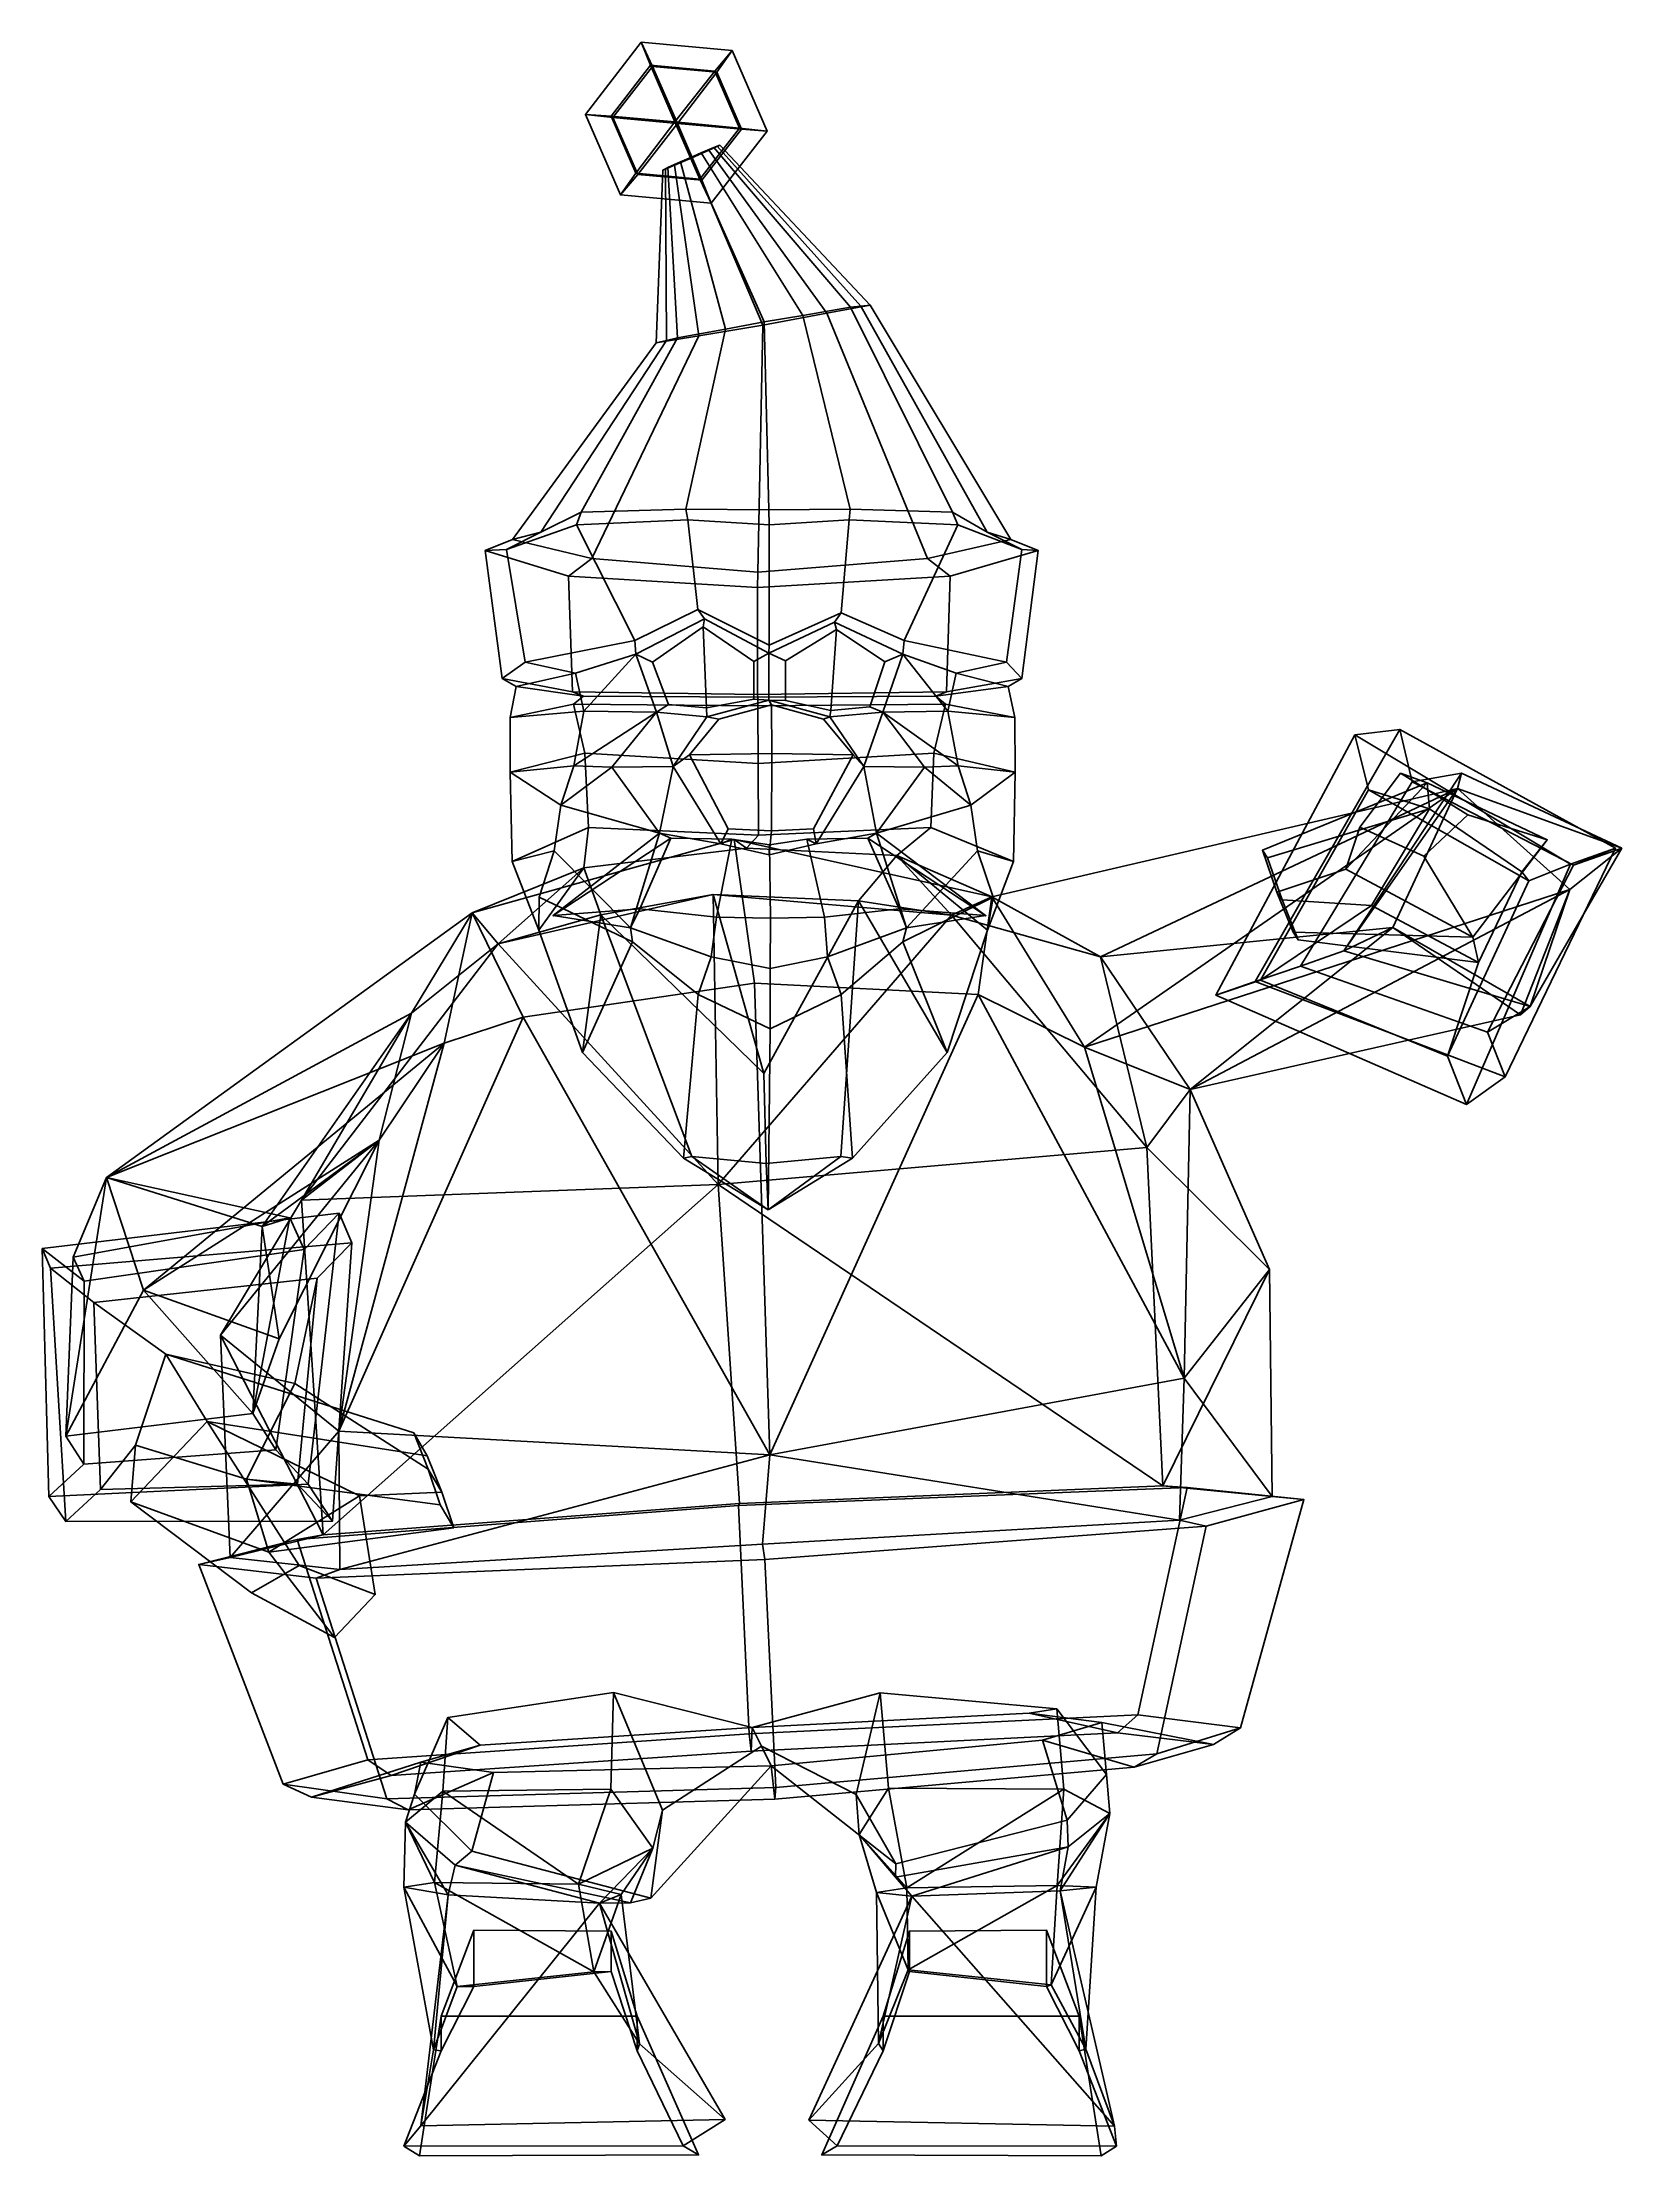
# Model space of a CAD drawing. Extents: x -175 to 205, y -153 to 355.
import ezdxf

# ---------------------------------------------------------------- set-up
doc = ezdxf.new("R2010")
doc.units = 0

msp = doc.modelspace()

# ---------------------------------------------------------------- linework, layer by layer
for p in [(-51.66785, 145.198669, 105.291573), (52.309849, 145.198669, 102.841202)]:
    msp.add_point(p)
for points in [[(-37.790257, 337.427124, 67.231445), (-28.289686, 349.701294, 67.263062), (-30.520002, 355.225616, 52.679466), (-43.955891, 337.867371, 52.634766)], [(-37.318333, 337.136444, 38.258362), (-43.955891, 337.867371, 52.634766), (-30.520002, 355.225616, 52.679466), (-27.81776, 349.410645, 38.289974)], [(-12.83493, 348.287689, 67.528969), (-8.663733, 353.226532, 53.055523), (-30.520002, 355.225616, 52.679466), (-28.289686, 349.701294, 67.263062)], [(-12.363007, 347.99704, 38.555885), (-27.81776, 349.410645, 38.289974), (-30.520002, 355.225616, 52.679466), (-8.663733, 353.226532, 53.055523)], [(-0.243326, 333.869141, 53.386871), (-8.663733, 353.226532, 53.055523), (-12.83493, 348.287689, 67.528969), (-6.880825, 334.600006, 67.763268)], [(-0.243326, 333.869141, 53.386871), (-6.408901, 334.309357, 38.790184), (-12.363007, 347.99704, 38.555885), (-8.663733, 353.226532, 53.055523)], [(-22.433296, 336.073761, 73.497887), (-28.289686, 349.701294, 67.263062), (-37.790257, 337.427124, 67.231445)], [(-21.7659, 335.662689, 32.523739), (-37.318333, 337.136444, 38.258362), (-27.81776, 349.410645, 38.289974)], [(-22.433296, 336.073761, 73.497887), (-12.83493, 348.287689, 67.528969), (-28.289686, 349.701294, 67.263062)], [(-21.7659, 335.662689, 32.523739), (-27.81776, 349.410645, 38.289974), (-12.363007, 347.99704, 38.555885)], [(-6.880825, 334.600006, 67.763268), (-12.83493, 348.287689, 67.528969), (-22.433296, 336.073761, 73.497887)], [(-6.408901, 334.309357, 38.790184), (-21.7659, 335.662689, 32.523739), (-12.363007, 347.99704, 38.555885)], [(-35.53548, 318.509979, 52.966114), (-31.836153, 323.739441, 67.465744), (-37.790257, 337.427124, 67.231445), (-43.955891, 337.867371, 52.634766)], [(-35.53548, 318.509979, 52.966114), (-43.955891, 337.867371, 52.634766), (-37.318333, 337.136444, 38.258362), (-31.364227, 323.448761, 38.492661)], [(-31.836153, 323.739441, 67.465744), (-22.433296, 336.073761, 73.497887), (-37.790257, 337.427124, 67.231445)], [(-31.364227, 323.448761, 38.492661), (-37.318333, 337.136444, 38.258362), (-21.7659, 335.662689, 32.523739)], [(-16.381453, 322.325867, 67.731659), (-22.433296, 336.073761, 73.497887), (-31.836153, 323.739441, 67.465744)], [(-15.909526, 322.035217, 38.758572), (-31.364227, 323.448761, 38.492661), (-21.7659, 335.662689, 32.523739)], [(-16.381453, 322.325867, 67.731659), (-6.880825, 334.600006, 67.763268), (-22.433296, 336.073761, 73.497887)], [(-15.909526, 322.035217, 38.758572), (-21.7659, 335.662689, 32.523739), (-6.408901, 334.309357, 38.790184)], [(-13.679222, 316.510925, 53.342167), (-0.243326, 333.869141, 53.386871), (-6.880825, 334.600006, 67.763268), (-16.381453, 322.325867, 67.731659)], [(-13.679222, 316.510925, 53.342167), (-15.909526, 322.035217, 38.758572), (-6.408901, 334.309357, 38.790184), (-0.243326, 333.869141, 53.386871)], [(-11.589695, 330.456451, 51.710312), (24.574375, 292.032379, 46.37394), (14.163482, 290.050232, 35.129314), (-14.291463, 329.241058, 48.161789)], [(-12.270139, 330.200806, 55.299366), (22.288279, 291.765717, 57.994877), (24.574375, 292.032379, 46.37394), (-11.589695, 330.456451, 51.710312)], [(-25.29257, 324.49295, 51.546944), (-22.491354, 325.672455, 48.064026), (-16.633947, 284.588074, 35.409687), (-26.891348, 282.904572, 46.842468)], [(-21.057016, 326.451263, 61.819153), (-24.08923, 325.107269, 59.617882), (-21.768127, 284.124054, 72.776711), (-10.217423, 286.256195, 79.653625)], [(-22.491354, 325.672455, 48.064026), (-18.35792, 327.444672, 45.744396), (-1.286939, 287.218597, 27.630724), (-16.633947, 284.588074, 35.409687)], [(-18.603514, 327.533234, 63.111965), (-21.057016, 326.451263, 61.819153), (-10.217423, 286.256195, 79.653625), (-0.907808, 287.956055, 83.6436)], [(-18.603514, 327.533234, 63.111965), (-0.907808, 287.956055, 83.6436), (8.346647, 289.548676, 79.484619), (-16.114286, 328.602325, 61.878078)], [(-14.291463, 329.241058, 48.161789), (14.163482, 290.050232, 35.129314), (-1.286939, 287.218597, 27.630724), (-18.35792, 327.444672, 45.744396)], [(-16.114286, 328.602325, 61.878078), (8.346647, 289.548676, 79.484619), (19.802835, 291.496979, 72.398254), (-13.020859, 329.924255, 59.749844)], [(-13.020859, 329.924255, 59.749844), (19.802835, 291.496979, 72.398254), (22.288279, 291.765717, 57.994877), (-12.270139, 330.200806, 55.299366)], [(-13.679222, 316.510925, 53.342167), (-16.381453, 322.325867, 67.731659), (-31.836153, 323.739441, 67.465744), (-35.53548, 318.509979, 52.966114)], [(-13.679222, 316.510925, 53.342167), (-35.53548, 318.509979, 52.966114), (-31.364227, 323.448761, 38.492661), (-15.909526, 322.035217, 38.758572)], [(-24.713848, 324.785278, 55.151009), (-25.29257, 324.49295, 51.546944), (-26.891348, 282.904572, 46.842468), (-24.448235, 283.476654, 58.420353)], [(-24.08923, 325.107269, 59.617882), (-24.713848, 324.785278, 55.151009), (-24.448235, 283.476654, 58.420353), (-21.768127, 284.124054, 72.776711)], [(-2.462154, 227.804138, 3.103844), (-1.286939, 287.218597, 27.630724), (14.163482, 290.050232, 35.129314), (38.351002, 231.051971, 21.385212)], [(44.325779, 242.203278, 93.358215), (19.802835, 291.496979, 72.398254), (8.346647, 289.548676, 79.484619), (19.777418, 242.956573, 106.888222)], [(38.351002, 231.051971, 21.385212), (14.163482, 290.050232, 35.129314), (24.574375, 292.032379, 46.37394), (58.430798, 235.688019, 42.026348)], [(52.707817, 237.412415, 65.309601), (22.288279, 291.765717, 57.994877), (19.802835, 291.496979, 72.398254), (44.325779, 242.203278, 93.358215)], [(58.430798, 235.688019, 42.026348), (24.574375, 292.032379, 46.37394), (22.288279, 291.765717, 57.994877), (52.707817, 237.412415, 65.309601)], [(-44.946575, 242.203278, 95.462036), (-19.78812, 242.956573, 107.820641), (-10.217423, 286.256195, 79.653625), (-21.768127, 284.124054, 72.776711)], [(-2.462154, 227.804138, 3.103844), (-42.368835, 231.051971, 23.287483), (-16.633947, 284.588074, 35.409687), (-1.286939, 287.218597, 27.630724)], [(0.169767, 242.775391, 114.785217), (-0.907808, 287.956055, 83.6436), (-10.217423, 286.256195, 79.653625), (-19.78812, 242.956573, 107.820641)], [(0.169767, 242.775391, 114.785217), (19.777418, 242.956573, 106.888222), (8.346647, 289.548676, 79.484619), (-0.907808, 287.956055, 83.6436)], [(-42.368835, 231.051971, 23.287483), (-61.453999, 235.688019, 44.851593), (-26.891348, 282.904572, 46.842468), (-16.633947, 284.588074, 35.409687)], [(-61.453999, 235.688019, 44.851593), (-54.640579, 237.412415, 67.839409), (-24.448235, 283.476654, 58.420353), (-26.891348, 282.904572, 46.842468)], [(-54.640579, 237.412415, 67.839409), (-44.946575, 242.203278, 95.462036), (-21.768127, 284.124054, 72.776711), (-24.448235, 283.476654, 58.420353)], [(-46.084538, 239.21283, 99.906212), (-44.946575, 242.203278, 95.462036), (-54.640579, 237.412415, 67.839409), (-62.9104, 233.268616, 69.161789)], [(-32.07859, 211.389709, 103.923569), (-46.084538, 239.21283, 99.906212), (-62.9104, 233.268616, 69.161789), (-58.475487, 206.111938, 85.571709)], [(-19.287933, 240.366577, 112.548332), (-19.78812, 242.956573, 107.820641), (-44.946575, 242.203278, 95.462036), (-46.084538, 239.21283, 99.906212)], [(-16.867388, 218.850281, 115.224396), (-19.287933, 240.366577, 112.548332), (-46.084538, 239.21283, 99.906212), (-32.07859, 211.389709, 103.923569)], [(0.248804, 239.198914, 118.139038), (0.169767, 242.775391, 114.785217), (-19.78812, 242.956573, 107.820641), (-19.287933, 240.366577, 112.548332)], [(0.256417, 210.250153, 118.46209), (0.248804, 239.198914, 118.139038), (-19.287933, 240.366577, 112.548332), (-16.867388, 218.850281, 115.224396)], [(0.248804, 239.198914, 118.139038), (19.500492, 240.366577, 111.634232), (19.777418, 242.956573, 106.888222), (0.169767, 242.775391, 114.785217)], [(0.256417, 210.250153, 118.46209), (17.612656, 218.042969, 114.426628), (19.500492, 240.366577, 111.634232), (0.248804, 239.198914, 118.139038)], [(17.612656, 218.042969, 114.426628), (32.742466, 211.389709, 102.395981), (45.671829, 239.21283, 97.743851), (19.500492, 240.366577, 111.634232)], [(19.500492, 240.366577, 111.634232), (45.671829, 239.21283, 97.743851), (44.325779, 242.203278, 93.358215), (19.777418, 242.956573, 106.888222)], [(32.742466, 211.389709, 102.395981), (57.373779, 206.111938, 82.84156), (61.030746, 233.268616, 66.240952), (45.671829, 239.21283, 97.743851)], [(45.671829, 239.21283, 97.743851), (61.030746, 233.268616, 66.240952), (52.707817, 237.412415, 65.309601), (44.325779, 242.203278, 93.358215)], [(-62.9104, 233.268616, 69.161789), (-54.640579, 237.412415, 67.839409), (-61.453999, 235.688019, 44.851593), (-68.044533, 233.039764, 43.39661)], [(-68.044533, 233.039764, 43.39661), (-61.453999, 235.688019, 44.851593), (-42.368835, 231.051971, 23.287483), (-47.983948, 226.847961, 19.686485)], [(64.94548, 233.039764, 40.26252), (43.790257, 226.847931, 17.523703), (38.351002, 231.051971, 21.385212), (58.430798, 235.688019, 42.026348)], [(61.030746, 233.268616, 66.240952), (64.94548, 233.039764, 40.26252), (58.430798, 235.688019, 42.026348), (52.707817, 237.412415, 65.309601)], [(-58.475487, 206.111938, 85.571709), (-62.9104, 233.268616, 69.161789), (-68.044533, 233.039764, 43.39661), (-63.934822, 202.257446, 48.033134)], [(-63.934822, 202.257446, 48.033134), (-68.044533, 233.039764, 43.39661), (-47.983948, 226.847961, 19.686485), (-47.044918, 199.040344, 21.530382)], [(-47.983948, 226.847961, 19.686485), (-42.368835, 231.051971, 23.287483), (-2.462154, 227.804138, 3.103844), (-2.567819, 224.105652, -1.379869)], [(43.790257, 226.847931, 17.523703), (-2.567819, 224.105652, -1.379869), (-2.462154, 227.804138, 3.103844), (38.351002, 231.051971, 21.385212)], [(61.058739, 202.257446, 45.087494), (42.939129, 199.040344, 19.409786), (43.790257, 226.847931, 17.523703), (64.94548, 233.039764, 40.26252)], [(57.373779, 206.111938, 82.84156), (61.058739, 202.257446, 45.087494), (64.94548, 233.039764, 40.26252), (61.030746, 233.268616, 66.240952)], [(-47.044918, 199.040344, 21.530382), (-47.983948, 226.847961, 19.686485), (-2.567819, 224.105652, -1.379869), (-2.518427, 198.391907, 0.716021)], [(42.939129, 199.040344, 19.409786), (-2.518427, 198.391907, 0.716021), (-2.567819, 224.105652, -1.379869), (43.790257, 226.847931, 17.523703)], [(-16.867388, 218.850281, 115.224396), (-32.07859, 211.389709, 103.923569), (-31.827538, 208.059937, 102.152451), (-15.333467, 216.608643, 113.730415)], [(0.256417, 210.250153, 118.46209), (-16.867388, 218.850281, 115.224396), (-15.333467, 216.608643, 113.730415), (0.187201, 208.314392, 115.525024)], [(-15.653259, 214.66568, 111.147415), (-15.333467, 216.608643, 113.730415), (-31.827538, 208.059937, 102.152451), (-27.814678, 206.11853, 101.77076)], [(-14.788833, 195.142334, 109.654625), (-15.653259, 214.66568, 111.147415), (-27.814678, 206.11853, 101.77076), (-23.996151, 195.983398, 104.761696)], [(-15.653259, 214.66568, 111.147415), (-3.466841, 206.324982, 112.639893), (0.187201, 208.314392, 115.525024), (-15.333467, 216.608643, 113.730415)], [(-3.466841, 206.324982, 112.639893), (-15.653259, 214.66568, 111.147415), (-14.788833, 195.142334, 109.654625), (-3.443019, 197.224731, 113.650742)], [(0.256417, 210.250153, 118.46209), (0.187201, 208.314392, 115.525024), (16.010059, 215.801331, 113.006561), (17.612656, 218.042969, 114.426628)], [(16.450993, 213.96698, 110.202507), (16.010059, 215.801331, 113.006561), (0.187201, 208.314392, 115.525024), (4.158486, 206.44754, 112.638336)], [(4.158486, 206.44754, 112.638336), (4.187141, 196.963623, 113.85424), (15.089519, 194.518494, 108.331444), (16.450993, 213.96698, 110.202507)], [(15.089519, 194.518494, 108.331444), (24.500669, 195.39917, 101.803993), (28.084839, 206.192078, 97.947456), (16.450993, 213.96698, 110.202507)], [(17.612656, 218.042969, 114.426628), (16.010059, 215.801331, 113.006561), (32.40826, 208.059937, 100.638649), (32.742466, 211.389709, 102.395981)], [(16.450993, 213.96698, 110.202507), (28.084839, 206.192078, 97.947456), (32.40826, 208.059937, 100.638649), (16.010059, 215.801331, 113.006561)], [(-46.300175, 203.46582, 85.843246), (-31.827538, 208.059937, 102.152451), (-32.07859, 211.389709, 103.923569), (-58.475487, 206.111938, 85.571709)], [(45.224766, 203.46582, 83.68634), (57.373779, 206.111938, 82.84156), (32.742466, 211.389709, 102.395981), (32.40826, 208.059937, 100.638649)], [(-58.475487, 206.111938, 85.571709), (-63.934822, 202.257446, 48.033134), (-60.600063, 200.266815, 49.234043), (-46.300175, 203.46582, 85.843246)], [(-46.300175, 203.46582, 85.843246), (-60.600063, 200.266815, 49.234043), (-62.072567, 192.878082, 50.60561), (-44.314461, 194.35733, 86.369965)], [(-44.314461, 194.35733, 86.369965), (-31.827538, 208.059937, 102.152451), (-46.300175, 203.46582, 85.843246)], [(-26.808453, 194.161377, 105.863159), (-31.827538, 208.059937, 102.152451), (-44.314461, 194.35733, 86.369965)], [(-23.996151, 195.983398, 104.761696), (-27.814678, 206.11853, 101.77076), (-31.827538, 208.059937, 102.152451), (-26.808453, 194.161377, 105.863159)], [(-3.443019, 197.224731, 113.650742), (0.21663, 197.036072, 116.773788), (0.187201, 208.314392, 115.525024), (-3.466841, 206.324982, 112.639893)], [(4.187141, 196.963623, 113.85424), (4.158486, 206.44754, 112.638336), (0.187201, 208.314392, 115.525024), (0.21663, 197.036072, 116.773788)], [(24.500669, 195.39917, 101.803993), (27.569548, 194.161377, 104.581673), (32.40826, 208.059937, 100.638649), (28.084839, 206.192078, 97.947456)], [(27.569548, 194.161377, 104.581673), (43.266064, 194.35733, 84.306015), (32.40826, 208.059937, 100.638649)], [(43.266064, 194.35733, 84.306015), (45.224766, 203.46582, 83.68634), (32.40826, 208.059937, 100.638649)], [(45.224766, 203.46582, 83.68634), (43.266064, 194.35733, 84.306015), (59.319725, 192.878082, 47.744839), (57.784256, 200.266815, 46.44416)], [(57.373779, 206.111938, 82.84156), (45.224766, 203.46582, 83.68634), (57.784256, 200.266815, 46.44416), (61.058739, 202.257446, 45.087494)], [(-63.934822, 202.257446, 48.033134), (-47.044918, 199.040344, 21.530382), (-44.43478, 197.946899, 22.518772), (-60.600063, 200.266815, 49.234043)], [(-62.072567, 192.878082, 50.60561), (-60.600063, 200.266815, 49.234043), (-44.43478, 197.946899, 22.518772), (-46.798061, 196.010956, 20.385292)], [(-47.044918, 199.040344, 21.530382), (-2.518427, 198.391907, 0.716021), (-2.432682, 197.705048, 4.354504), (-44.43478, 197.946899, 22.518772)], [(42.939129, 199.040344, 19.409786), (40.378448, 197.946899, 20.520033), (-2.432682, 197.705048, 4.354504), (-2.518427, 198.391907, 0.716021)], [(61.058739, 202.257446, 45.087494), (57.784256, 200.266815, 46.44416), (40.378448, 197.946899, 20.520033), (42.939129, 199.040344, 19.409786)], [(59.319725, 192.878082, 47.744839), (42.638599, 196.010956, 18.277597), (40.378448, 197.946899, 20.520033), (57.784256, 200.266815, 46.44416)], [(-62.037319, 179.726288, 53.025795), (-62.072567, 192.878082, 50.60561), (-46.798061, 196.010956, 20.385292), (-44.083946, 184.288666, 19.051846)], [(-44.314461, 194.35733, 86.369965), (-62.072567, 192.878082, 50.60561), (-62.037319, 179.726288, 53.025795), (-46.753456, 181.257629, 86.516357)], [(-46.798061, 196.010956, 20.385292), (-44.43478, 197.946899, 22.518772), (-2.432682, 197.705048, 4.354504), (-2.434865, 195.660492, 4.261863)], [(-44.083946, 184.288666, 19.051846), (-46.798061, 196.010956, 20.385292), (-2.434865, 195.660492, 4.261863), (-2.394505, 181.813354, 5.974692)], [(-46.753456, 181.257629, 86.516357), (-26.808453, 194.161377, 105.863159), (-44.314461, 194.35733, 86.369965)], [(-37.554539, 180.866516, 109.538109), (-26.808453, 194.161377, 105.863159), (-46.753456, 181.257629, 86.516357)], [(-37.554539, 180.866516, 109.538109), (-22.855429, 181.075439, 112.223663), (-26.808453, 194.161377, 105.863159)], [(-14.788833, 195.142334, 109.654625), (-23.996151, 195.983398, 104.761696), (-26.808453, 194.161377, 105.863159), (-14.70328, 192.99588, 111.888771)], [(-22.855429, 181.075439, 112.223663), (-14.70328, 192.99588, 111.888771), (-26.808453, 194.161377, 105.863159)], [(0.916939, 184.174438, 135.523178), (0.814551, 195.913666, 131.178513), (-11.886171, 192.415558, 128.023865), (-18.928635, 183.874573, 129.544281)], [(-14.788833, 195.142334, 109.654625), (-14.70328, 192.99588, 111.888771), (0.21663, 197.036072, 116.773788), (-3.443019, 197.224731, 113.650742)], [(0.814551, 195.913666, 131.178513), (0.21663, 197.036072, 116.773788), (-14.70328, 192.99588, 111.888771), (-11.886171, 192.415558, 128.023865)], [(42.638599, 196.010956, 18.277597), (-2.434865, 195.660492, 4.261863), (-2.432682, 197.705048, 4.354504), (40.378448, 197.946899, 20.520033)], [(39.864689, 184.288666, 17.073483), (-2.394505, 181.813354, 5.974692), (-2.434865, 195.660492, 4.261863), (42.638599, 196.010956, 18.277597)], [(0.814551, 195.913666, 131.178513), (13.352568, 192.415558, 127.429077), (14.889861, 192.99588, 111.191368), (0.21663, 197.036072, 116.773788)], [(15.089519, 194.518494, 108.331444), (4.187141, 196.963623, 113.85424), (0.21663, 197.036072, 116.773788), (14.889861, 192.99588, 111.191368)], [(0.916939, 184.174438, 135.523178), (20.458834, 183.874573, 128.616058), (13.352568, 192.415558, 127.429077), (0.814551, 195.913666, 131.178513)], [(15.089519, 194.518494, 108.331444), (14.889861, 192.99588, 111.191368), (27.569548, 194.161377, 104.581673), (24.500669, 195.39917, 101.803993)], [(23.048737, 181.075439, 111.141869), (27.569548, 194.161377, 104.581673), (14.889861, 192.99588, 111.191368)], [(37.605022, 180.866516, 107.766876), (27.569548, 194.161377, 104.581673), (23.048737, 181.075439, 111.141869)], [(45.709259, 181.257629, 84.337357), (43.266064, 194.35733, 84.306015), (27.569548, 194.161377, 104.581673)], [(37.605022, 180.866516, 107.766876), (45.709259, 181.257629, 84.337357), (27.569548, 194.161377, 104.581673)], [(59.398529, 179.726288, 50.163998), (39.864689, 184.288666, 17.073483), (42.638599, 196.010956, 18.277597), (59.319725, 192.878082, 47.744839)], [(43.266064, 194.35733, 84.306015), (45.709259, 181.257629, 84.337357), (59.398529, 179.726288, 50.163998), (59.319725, 192.878082, 47.744839)], [(-18.928635, 183.874573, 129.544281), (-11.886171, 192.415558, 128.023865), (-14.70328, 192.99588, 111.888771), (-22.855429, 181.075439, 112.223663)], [(20.458834, 183.874573, 128.616058), (23.048737, 181.075439, 111.141869), (14.889861, 192.99588, 111.191368), (13.352568, 192.415558, 127.429077)], [(117.156342, 129.379517, 46.776257), (107.736786, 126.047882, 78.358437), (141.15184, 188.651062, 95.381783), (151.937881, 189.983459, 64.863762)], [(107.736786, 126.047882, 78.358437), (118.418434, 129.683044, 82.255798), (144.410751, 175.440643, 94.986198), (141.15184, 188.651062, 95.381783)], [(117.156342, 129.379517, 46.776257), (151.937881, 189.983459, 64.863762), (154.976456, 177.348328, 64.459724), (128.039261, 133.040955, 50.742405)], [(193.030609, 157.564758, 109.754868), (203.843735, 161.411316, 78.685654), (151.937881, 189.983459, 64.863762), (141.15184, 188.651062, 95.381783)], [(193.030609, 157.564758, 109.754868), (141.15184, 188.651062, 95.381783), (144.410751, 175.440643, 94.986198), (183.034973, 153.559448, 106.04097)], [(203.843735, 161.411316, 78.685654), (193.711533, 157.307434, 74.916191), (154.976456, 177.348328, 64.459724), (151.937881, 189.983459, 64.863762)], [(-61.559681, 158.200623, 54.772465), (-62.037319, 179.726288, 53.025795), (-44.083946, 184.288666, 19.051846), (-43.215115, 166.357361, 22.272249)], [(-43.215115, 166.357361, 22.272249), (-44.083946, 184.288666, 19.051846), (-2.394505, 181.813354, 5.974692), (-2.28263, 164.537415, 10.721918)], [(-9.613169, 166.040955, 124.813843), (-18.928635, 183.874573, 129.544281), (-22.855429, 181.075439, 112.223663), (-11.364459, 162.486938, 112.044807)], [(0.782277, 165.615417, 129.809021), (0.916939, 184.174438, 135.523178), (-18.928635, 183.874573, 129.544281), (-9.613169, 166.040955, 124.813843)], [(39.148525, 166.357361, 20.33124), (-2.28263, 164.537415, 10.721918), (-2.394505, 181.813354, 5.974692), (39.864689, 184.288666, 17.073483)], [(0.782277, 165.615417, 129.809021), (10.930877, 166.040955, 124.329697), (20.458834, 183.874573, 128.616058), (0.916939, 184.174438, 135.523178)], [(10.930877, 166.040955, 124.329697), (11.562097, 162.486938, 111.504517), (23.048737, 181.075439, 111.141869), (20.458834, 183.874573, 128.616058)], [(59.003704, 158.200623, 51.931229), (39.148525, 166.357361, 20.33124), (39.864689, 184.288666, 17.073483), (59.398529, 179.726288, 50.163998)], [(-46.753456, 181.257629, 86.516357), (-62.037319, 179.726288, 53.025795), (-49.827686, 171.725647, 86.206535)], [(-51.424053, 160.800842, 86.623222), (-49.827686, 171.725647, 86.206535), (-62.037319, 179.726288, 53.025795), (-61.559681, 158.200623, 54.772465)], [(-49.827686, 171.725647, 86.206535), (-37.554539, 180.866516, 109.538109), (-46.753456, 181.257629, 86.516357)], [(-26.127718, 164.998718, 106.44091), (-37.554539, 180.866516, 109.538109), (-49.827686, 171.725647, 86.206535)], [(-26.127718, 164.998718, 106.44091), (-22.855429, 181.075439, 112.223663), (-37.554539, 180.866516, 109.538109)], [(-11.364459, 162.486938, 112.044807), (-22.855429, 181.075439, 112.223663), (-26.127718, 164.998718, 106.44091)], [(11.562097, 162.486938, 111.504517), (26.044987, 164.998718, 105.211388), (23.048737, 181.075439, 111.141869)], [(26.044987, 164.998718, 105.211388), (37.605022, 180.866516, 107.766876), (23.048737, 181.075439, 111.141869)], [(26.044987, 164.998718, 105.211388), (48.765476, 171.725647, 83.883057), (37.605022, 180.866516, 107.766876)], [(48.765476, 171.725647, 83.883057), (45.709259, 181.257629, 84.337357), (37.605022, 180.866516, 107.766876)], [(45.709259, 181.257629, 84.337357), (48.765476, 171.725647, 83.883057), (59.398529, 179.726288, 50.163998)], [(50.379704, 160.800842, 84.224083), (59.003704, 158.200623, 51.931229), (59.398529, 179.726288, 50.163998), (48.765476, 171.725647, 83.883057)], [(166.781769, 179.479797, 30.35198), (138.531586, 136.702942, 16.374428), (128.039261, 133.040955, 50.742405), (154.976456, 177.348328, 64.459724)], [(138.531586, 136.702942, 16.374428), (166.781769, 179.479797, 30.35198), (165.863602, 175.80188, -22.460058)], [(142.381622, 166.453339, 156.405716), (152.139221, 179.451477, 155.419205), (158.531815, 177.106995, 103.425545), (139.009766, 156.401062, 115.833527)], [(157.740631, 159.484985, 157.741394), (168.339569, 169.403198, 148.341461), (152.139221, 179.451477, 155.419205), (142.381622, 166.453339, 156.405716)], [(168.339569, 169.403198, 148.341461), (187.423157, 163.429077, 105.235168), (158.531815, 177.106995, 103.425545), (152.139221, 179.451477, 155.419205)], [(193.711533, 157.307434, 74.916191), (205.355225, 161.394897, 40.972031), (166.781769, 179.479797, 30.35198), (154.976456, 177.348328, 64.459724)], [(205.355225, 161.394897, 40.972031), (165.863602, 175.80188, -22.460058), (166.781769, 179.479797, 30.35198)], [(79.955673, 135.251282, 36.338814), (165.863602, 175.80188, -22.460058), (53.805511, 149.712708, -20.6842)], [(76.083481, 113.59259, -35.926884), (53.805511, 149.712708, -20.6842), (165.863602, 175.80188, -22.460058)], [(76.083481, 113.59259, -35.926884), (165.863602, 175.80188, -22.460058), (192.906799, 151.475098, -44.440678)], [(79.955673, 135.251282, 36.338814), (150.285812, 142.344238, 13.277765), (165.863602, 175.80188, -22.460058)], [(145.171967, 147.609253, 79.682457), (159.090286, 170.895081, 78.386497), (144.410751, 175.440643, 94.986198), (118.418434, 129.683044, 82.255798)], [(118.92749, 160.932922, 115.122192), (158.531815, 177.106995, 103.425545), (159.090286, 170.895081, 78.386497), (120.121277, 159.05835, 105.335579)], [(122.38884, 150.849182, 116.034904), (139.009766, 156.401062, 115.833527), (158.531815, 177.106995, 103.425545), (118.92749, 160.932922, 115.122192)], [(138.531586, 136.702942, 16.374428), (165.863602, 175.80188, -22.460058), (150.285812, 142.344238, 13.277765)], [(181.294388, 155.708679, 80.085526), (183.034973, 153.559448, 106.04097), (144.410751, 175.440643, 94.986198), (159.090286, 170.895081, 78.386497)], [(187.423157, 163.429077, 105.235168), (181.294388, 155.708679, 80.085526), (159.090286, 170.895081, 78.386497), (158.531815, 177.106995, 103.425545)], [(205.355225, 161.394897, 40.972031), (192.906799, 151.475098, -44.440678), (165.863602, 175.80188, -22.460058)], [(-51.424053, 160.800842, 86.623222), (-33.075275, 142.292206, 113.333076), (-26.127718, 164.998718, 106.44091), (-49.827686, 171.725647, 86.206535)], [(50.379704, 160.800842, 84.224083), (48.765476, 171.725647, 83.883057), (26.044987, 164.998718, 105.211388), (33.309498, 142.292206, 111.768631)], [(123.676414, 148.992554, 106.235237), (120.121277, 159.05835, 105.335579), (159.090286, 170.895081, 78.386497), (145.171967, 147.609253, 79.682457)], [(157.740631, 159.484985, 157.741394), (169.519043, 139.977539, 106.578094), (187.423157, 163.429077, 105.235168), (168.339569, 169.403198, 148.341461)], [(-8.178373, 163.493652, -31.181555), (-3.304087, 128.974487, -58.080273), (-58.908775, 120.801208, -54.3134), (-71.198647, 145.867249, -25.156372)], [(-8.178373, 163.493652, -31.181555), (-71.198647, 145.867249, -25.156372), (-44.321941, 156.721588, 11.412812), (-5.191112, 161.456665, -7.102474)], [(-55.128929, 141.667053, 59.034969), (-61.559681, 158.200623, 54.772465), (-43.215115, 166.357361, 22.272249), (-44.321941, 156.721588, 11.412812)], [(-23.431784, 163.834869, 120.405174), (-26.127718, 164.998718, 106.44091), (-51.66785, 145.198669, 105.291573)], [(-51.66785, 145.198669, 105.291573), (-26.127718, 164.998718, 106.44091), (-33.075275, 142.292206, 113.333076)], [(-30.843157, 146.832886, 123.286613), (-23.431784, 163.834869, 120.405174), (-51.66785, 145.198669, 105.291573)], [(-44.321941, 156.721588, 11.412812), (-43.215115, 166.357361, 22.272249), (-2.28263, 164.537415, 10.721918), (-5.191112, 161.456665, -7.102474)], [(-8.735621, 163.574768, 120.180771), (-23.431784, 163.834869, 120.405174), (-30.843157, 146.832886, 123.286613), (-12.429476, 144.800781, 131.561356)], [(-23.431784, 163.834869, 120.405174), (-8.735621, 163.574768, 120.180771), (-11.364459, 162.486938, 112.044807), (-26.127718, 164.998718, 106.44091)], [(-12.429476, 144.800781, 131.561356), (0.574099, 144.609863, 131.942413), (0.357262, 162.211365, 122.741272), (-8.735621, 163.574768, 120.180771)], [(0.782277, 165.615417, 129.809021), (-9.613169, 166.040955, 124.813843), (-11.364459, 162.486938, 112.044807), (0.239461, 159.808533, 117.742577)], [(0.357262, 162.211365, 122.741272), (0.239461, 159.808533, 117.742577), (-11.364459, 162.486938, 112.044807), (-8.735621, 163.574768, 120.180771)], [(-8.178373, 163.493652, -31.181555), (53.805511, 149.712708, -20.6842), (50.555969, 126.234222, -50.47765), (-3.304087, 128.974487, -58.080273)], [(-5.191112, 161.456665, -7.102474), (30.963568, 159.664581, 12.834264), (53.805511, 149.712708, -20.6842), (-8.178373, 163.493652, -31.181555)], [(30.963568, 159.664581, 12.834264), (-5.191112, 161.456665, -7.102474), (-2.28263, 164.537415, 10.721918), (39.148525, 166.357361, 20.33124)], [(0.782277, 165.615417, 129.809021), (0.239461, 159.808533, 117.742577), (11.562097, 162.486938, 111.504517), (10.930877, 166.040955, 124.329697)], [(0.357262, 162.211365, 122.741272), (9.319435, 163.574768, 119.75528), (11.562097, 162.486938, 111.504517), (0.239461, 159.808533, 117.742577)], [(13.545286, 144.800781, 130.949219), (9.319435, 163.574768, 119.75528), (0.357262, 162.211365, 122.741272), (0.574099, 144.609863, 131.942413)], [(24.009853, 163.834869, 119.287148), (26.044987, 164.998718, 105.211388), (11.562097, 162.486938, 111.504517), (9.319435, 163.574768, 119.75528)], [(9.319435, 163.574768, 119.75528), (13.545286, 144.800781, 130.949219), (31.548733, 146.832886, 121.816261), (24.009853, 163.834869, 119.287148)], [(24.009853, 163.834869, 119.287148), (52.309849, 145.198669, 102.841202), (26.044987, 164.998718, 105.211388)], [(31.548733, 146.832886, 121.816261), (52.309849, 145.198669, 102.841202), (24.009853, 163.834869, 119.287148)], [(52.309849, 145.198669, 102.841202), (33.309498, 142.292206, 111.768631), (26.044987, 164.998718, 105.211388)], [(52.780876, 141.667053, 56.491932), (30.963568, 159.664581, 12.834264), (39.148525, 166.357361, 20.33124), (59.003704, 158.200623, 51.931229)], [(157.740631, 159.484985, 157.741394), (142.381622, 166.453339, 156.405716), (139.009766, 156.401062, 115.833527), (169.519043, 139.977539, 106.578094)], [(169.519043, 139.977539, 106.578094), (170.924545, 133.936157, 81.471779), (181.294388, 155.708679, 80.085526), (187.423157, 163.429077, 105.235168)], [(-55.128929, 141.667053, 59.034969), (-55.066708, 149.602753, 90.086052), (-51.424053, 160.800842, 86.623222), (-61.559681, 158.200623, 54.772465)], [(-51.424053, 160.800842, 86.623222), (-55.066708, 149.602753, 90.086052), (-32.603172, 138.905884, 104.368835), (-33.075275, 142.292206, 113.333076)], [(43.095169, 112.317688, 73.259804), (21.736519, 148.734192, 38.783924), (30.963568, 159.664581, 12.834264), (52.780876, 141.667053, 56.491932)], [(44.141888, 145.274017, 38.610939), (30.963568, 159.664581, 12.834264), (21.736519, 148.734192, 38.783924)], [(53.805511, 149.712708, -20.6842), (30.963568, 159.664581, 12.834264), (44.141888, 145.274017, 38.610939)], [(50.379704, 160.800842, 84.224083), (33.309498, 142.292206, 111.768631), (32.415642, 138.905884, 102.836578), (54.181438, 149.602753, 87.511475)], [(52.780876, 141.667053, 56.491932), (59.003704, 158.200623, 51.931229), (50.379704, 160.800842, 84.224083), (54.181438, 149.602753, 87.511475)], [(122.38884, 150.849182, 116.034904), (118.92749, 160.932922, 115.122192), (120.121277, 159.05835, 105.335579), (123.676414, 148.992554, 106.235237)], [(168.004623, 99.788071, 96.122322), (193.030609, 157.564758, 109.754868), (183.034973, 153.559448, 106.04097), (163.411346, 111.397552, 95.904152)], [(177.349747, 106.429749, 63.932068), (203.843735, 161.411316, 78.685654), (193.030609, 157.564758, 109.754868), (168.004623, 99.788071, 96.122322)], [(177.349747, 106.429749, 63.932068), (173.084259, 117.17337, 63.725349), (193.711533, 157.307434, 74.916191), (203.843735, 161.411316, 78.685654)], [(183.354889, 123.306122, 29.558241), (205.355225, 161.394897, 40.972031), (193.711533, 157.307434, 74.916191), (173.084259, 117.17337, 63.725349)], [(183.354889, 123.306122, 29.558241), (192.906799, 151.475098, -44.440678), (205.355225, 161.394897, 40.972031)], [(-71.198647, 145.867249, -25.156372), (-64.965065, 138.44397, 33.788849), (-44.321941, 156.721588, 11.412812)], [(-64.965065, 138.44397, 33.788849), (-40.224758, 145.381622, 37.164658), (-44.321941, 156.721588, 11.412812)], [(-44.664101, 112.317688, 75.327972), (-55.128929, 141.667053, 59.034969), (-44.321941, 156.721588, 11.412812), (-40.224758, 145.381622, 37.164658)], [(126.290733, 141.246155, 116.964157), (169.519043, 139.977539, 106.578094), (139.009766, 156.401062, 115.833527), (122.38884, 150.849182, 116.034904)], [(170.924545, 133.936157, 81.471779), (163.411346, 111.397552, 95.904152), (183.034973, 153.559448, 106.04097), (181.294388, 155.708679, 80.085526)], [(-13.24712, 150.302368, 38.056389), (-40.224758, 145.381622, 37.164658), (-64.965065, 138.44397, 33.788849)], [(-12.017812, 80.545624, 118.02668), (-13.24712, 150.302368, 38.056389), (-64.965065, 138.44397, 33.788849)], [(-32.603172, 138.905884, 104.368835), (-55.066708, 149.602753, 90.086052), (-55.128929, 141.667053, 59.034969), (-44.664101, 112.317688, 75.327972)], [(-1.020212, 107.226746, 64.290359), (-40.224758, 145.381622, 37.164658), (-13.24712, 150.302368, 38.056389)], [(-1.020212, 107.226746, 64.290359), (-13.24712, 150.302368, 38.056389), (21.736519, 148.734192, 38.783924)], [(-13.24712, 150.302368, 38.056389), (44.141888, 145.274017, 38.610939), (21.736519, 148.734192, 38.783924)], [(-12.017812, 80.545624, 118.02668), (44.141888, 145.274017, 38.610939), (-13.24712, 150.302368, 38.056389)], [(17.535816, 87.30304, 90.173035), (-0.500783, 85.590454, 86.331497), (-1.020212, 107.226746, 64.290359), (21.736519, 148.734192, 38.783924)], [(20.329084, 86.902359, 106.028328), (17.535816, 87.30304, 90.173035), (21.736519, 148.734192, 38.783924), (43.095169, 112.317688, 73.259804)], [(32.415642, 138.905884, 102.836578), (43.095169, 112.317688, 73.259804), (52.780876, 141.667053, 56.491932), (54.181438, 149.602753, 87.511475)], [(79.955673, 135.251282, 36.338814), (53.805511, 149.712708, -20.6842), (44.141888, 145.274017, 38.610939)], [(76.083481, 113.59259, -35.926884), (50.555969, 126.234222, -50.47765), (53.805511, 149.712708, -20.6842)], [(101.511208, 103.421844, 1.196456), (76.083481, 113.59259, -35.926884), (192.906799, 151.475098, -44.440678)], [(181.027756, 121.368622, -14.955652), (101.511208, 103.421844, 1.196456), (192.906799, 151.475098, -44.440678)], [(170.924545, 133.936157, 81.471779), (145.171967, 147.609253, 79.682457), (118.418434, 129.683044, 82.255798), (163.411346, 111.397552, 95.904152)], [(126.290733, 141.246155, 116.964157), (122.38884, 150.849182, 116.034904), (123.676414, 148.992554, 106.235237), (127.496651, 139.367737, 107.147659)], [(127.496651, 139.367737, 107.147659), (123.676414, 148.992554, 106.235237), (145.171967, 147.609253, 79.682457), (170.924545, 133.936157, 81.471779)], [(183.354889, 123.306122, 29.558241), (181.027756, 121.368622, -14.955652), (192.906799, 151.475098, -44.440678)], [(-85.813141, 121.74173, 28.187698), (-71.198647, 145.867249, -25.156372), (-159.153824, 82.258484, -29.599022)], [(-77.932098, 114.50708, -40.719707), (-159.153824, 82.258484, -29.599022), (-71.198647, 145.867249, -25.156372)], [(-85.813141, 121.74173, 28.187698), (-64.965065, 138.44397, 33.788849), (-71.198647, 145.867249, -25.156372)], [(-77.932098, 114.50708, -40.719707), (-71.198647, 145.867249, -25.156372), (-58.908775, 120.801208, -54.3134)], [(-33.075275, 142.292206, 113.333076), (-30.843157, 146.832886, 123.286613), (-51.66785, 145.198669, 105.291573)], [(-20.379681, 86.902359, 106.987686), (-44.664101, 112.317688, 75.327972), (-40.224758, 145.381622, 37.164658), (-18.336401, 87.30304, 91.01841)], [(-18.336401, 87.30304, 91.01841), (-40.224758, 145.381622, 37.164658), (-1.020212, 107.226746, 64.290359), (-0.500783, 85.590454, 86.331497)], [(-12.429476, 144.800781, 131.561356), (-30.843157, 146.832886, 123.286613), (-33.075275, 142.292206, 113.333076), (-13.660145, 135.321777, 121.854088)], [(0.574099, 144.609863, 131.942413), (-12.429476, 144.800781, 131.561356), (-13.660145, 135.321777, 121.854088), (0.458749, 132.45575, 127.047707)], [(-12.017812, 80.545624, 118.02668), (91.098961, 89.456039, 90.676498), (44.141888, 145.274017, 38.610939)], [(0.574099, 144.609863, 131.942413), (0.458749, 132.45575, 127.047707), (14.317314, 135.321777, 121.194763), (13.545286, 144.800781, 130.949219)], [(13.545286, 144.800781, 130.949219), (14.317314, 135.321777, 121.194763), (33.309498, 142.292206, 111.768631), (31.548733, 146.832886, 121.816261)], [(33.309498, 142.292206, 111.768631), (52.309849, 145.198669, 102.841202), (31.548733, 146.832886, 121.816261)], [(91.098961, 89.456039, 90.676498), (79.955673, 135.251282, 36.338814), (44.141888, 145.274017, 38.610939)], [(101.511208, 103.421844, 1.196456), (150.285812, 142.344238, 13.277765), (79.955673, 135.251282, 36.338814)], [(181.027756, 121.368622, -14.955652), (150.285812, 142.344238, 13.277765), (101.511208, 103.421844, 1.196456)], [(183.354889, 123.306122, 29.558241), (138.531586, 136.702942, 16.374428), (150.285812, 142.344238, 13.277765)], [(183.354889, 123.306122, 29.558241), (150.285812, 142.344238, 13.277765), (181.027756, 121.368622, -14.955652)], [(-12.017812, 80.545624, 118.02668), (-64.965065, 138.44397, 33.788849), (-112.245491, 76.728973, 81.960091)], [(-112.245491, 76.728973, 81.960091), (-64.965065, 138.44397, 33.788849), (-85.813141, 121.74173, 28.187698)], [(-20.379681, 86.902359, 106.987686), (-16.789366, 126.20932, 124.143661), (-32.603172, 138.905884, 104.368835), (-44.664101, 112.317688, 75.327972)], [(-16.789366, 126.20932, 124.143661), (-13.660145, 135.321777, 121.854088), (-33.075275, 142.292206, 113.333076), (-32.603172, 138.905884, 104.368835)], [(17.550913, 126.20932, 123.334381), (32.415642, 138.905884, 102.836578), (33.309498, 142.292206, 111.768631), (14.317314, 135.321777, 121.194763)], [(20.329084, 86.902359, 106.028328), (43.095169, 112.317688, 73.259804), (32.415642, 138.905884, 102.836578), (17.550913, 126.20932, 123.334381)], [(126.290733, 141.246155, 116.964157), (127.496651, 139.367737, 107.147659), (170.924545, 133.936157, 81.471779), (169.519043, 139.977539, 106.578094)], [(0.534339, 117.981903, 130.25528), (0.458749, 132.45575, 127.047707), (-13.660145, 135.321777, 121.854088), (-16.789366, 126.20932, 124.143661)], [(0.534339, 117.981903, 130.25528), (17.550913, 126.20932, 123.334381), (14.317314, 135.321777, 121.194763), (0.458749, 132.45575, 127.047707)], [(91.098961, 89.456039, 90.676498), (101.511208, 103.421844, 1.196456), (79.955673, 135.251282, 36.338814)], [(177.349747, 106.429749, 63.932068), (117.156342, 129.379517, 46.776257), (128.039261, 133.040955, 50.742405), (173.084259, 117.17337, 63.725349)], [(138.531586, 136.702942, 16.374428), (183.354889, 123.306122, 29.558241), (173.084259, 117.17337, 63.725349), (128.039261, 133.040955, 50.742405)], [(0.4145, 15.497757, -86.88633), (-58.908775, 120.801208, -54.3134), (-3.304087, 128.974487, -58.080273)], [(0.4145, 15.497757, -86.88633), (-3.304087, 128.974487, -58.080273), (50.555969, 126.234222, -50.47765)], [(168.004623, 99.788071, 96.122322), (163.411346, 111.397552, 95.904152), (118.418434, 129.683044, 82.255798), (107.736786, 126.047882, 78.358437)], [(177.349747, 106.429749, 63.932068), (168.004623, 99.788071, 96.122322), (107.736786, 126.047882, 78.358437), (117.156342, 129.379517, 46.776257)], [(0.056473, 74.446716, 109.977814), (0.534339, 117.981903, 130.25528), (-16.789366, 126.20932, 124.143661), (-20.379681, 86.902359, 106.987686)], [(0.056473, 74.446716, 109.977814), (20.329084, 86.902359, 106.028328), (17.550913, 126.20932, 123.334381), (0.534339, 117.981903, 130.25528)], [(100.090935, 33.931885, -50.905628), (0.4145, 15.497757, -86.88633), (50.555969, 126.234222, -50.47765)], [(100.090935, 33.931885, -50.905628), (50.555969, 126.234222, -50.47765), (76.083481, 113.59259, -35.926884)], [(-85.813141, 121.74173, 28.187698), (-159.153824, 82.258484, -29.599022), (-121.746338, 70.410614, 5.201567)], [(-93.524162, 91.229187, -9.667414), (-85.813141, 121.74173, 28.187698), (-121.746338, 70.410614, 5.201567)], [(-112.245491, 76.728973, 81.960091), (-85.813141, 121.74173, 28.187698), (-93.524162, 91.229187, -9.667414)], [(-103.253517, 21.204834, -59.622036), (-58.908775, 120.801208, -54.3134), (0.4145, 15.497757, -86.88633)], [(-103.253517, 21.204834, -59.622036), (-77.932098, 114.50708, -40.719707), (-58.908775, 120.801208, -54.3134)], [(-77.932098, 114.50708, -40.719707), (-150.273834, 55.133362, -62.075809), (-159.153824, 82.258484, -29.599022)], [(-93.524162, 91.229187, -9.667414), (-150.273834, 55.133362, -62.075809), (-77.932098, 114.50708, -40.719707)], [(-103.253517, 21.204834, -59.622036), (-93.524162, 91.229187, -9.667414), (-77.932098, 114.50708, -40.719707)], [(100.090935, 33.931885, -50.905628), (76.083481, 113.59259, -35.926884), (101.511208, 103.421844, 1.196456)], [(91.098961, 89.456039, 90.676498), (120.605972, 60.127258, 13.029529), (101.511208, 103.421844, 1.196456)], [(120.605972, 60.127258, 13.029529), (100.090935, 33.931885, -50.905628), (101.511208, 103.421844, 1.196456)], [(-117.634102, 43.440552, -33.98114), (-150.273834, 55.133362, -62.075809), (-93.524162, 91.229187, -9.667414)], [(-112.245491, 76.728973, 81.960091), (-93.524162, 91.229187, -9.667414), (-131.756241, 44.332245, 2.211961)], [(-131.756241, 44.332245, 2.211961), (-93.524162, 91.229187, -9.667414), (-103.253517, 21.204834, -59.622036)], [(-117.634102, 43.440552, -33.98114), (-93.524162, 91.229187, -9.667414), (-121.746338, 70.410614, 5.201567)], [(0.056473, 74.446716, 109.977814), (-20.379681, 86.902359, 106.987686), (-18.336401, 87.30304, 91.01841)], [(0.056473, 74.446716, 109.977814), (-18.336401, 87.30304, 91.01841), (-0.500783, 85.590454, 86.331497)], [(94.920372, 8.071243, 85.197708), (91.098961, 89.456039, 90.676498), (-12.017812, 80.545624, 118.02668)], [(0.056473, 74.446716, 109.977814), (-0.500783, 85.590454, 86.331497), (17.535816, 87.30304, 90.173035)], [(0.056473, 74.446716, 109.977814), (17.535816, 87.30304, 90.173035), (20.329084, 86.902359, 106.028328)], [(94.920372, 8.071243, 85.197708), (120.605972, 60.127258, 13.029529), (91.098961, 89.456039, 90.676498)], [(-168.924133, 19.997131, 11.482921), (-167.210907, 63.064331, 19.852068), (-159.153824, 82.258484, -29.599022)], [(-168.924133, 19.997131, 11.482921), (-159.153824, 82.258484, -29.599022), (-150.273834, 55.133362, -62.075809)], [(-115.0634, 72.51796, 16.035006), (-159.153824, 82.258484, -29.599022), (-167.210907, 63.064331, 19.852068)], [(-115.0634, 72.51796, 16.035006), (-121.746338, 70.410614, 5.201567), (-159.153824, 82.258484, -29.599022)], [(-107.030479, -3.753036, 78.982567), (-112.245491, 76.728973, 81.960091), (-131.756241, 44.332245, 2.211961)], [(-107.030479, -3.753036, 78.982567), (-12.017812, 80.545624, 118.02668), (-112.245491, 76.728973, 81.960091)], [(-107.030479, -3.753036, 78.982567), (-6.846645, 3.824844, 112.222603), (-12.017812, 80.545624, 118.02668)], [(94.920372, 8.071243, 85.197708), (-12.017812, 80.545624, 118.02668), (-6.846645, 3.824844, 112.222603)], [(-103.195221, 73.631714, 51.989292), (-174.60965, 65.121826, 58.098061), (-172.656433, 60.403091, 90.088402), (-100.174706, 66.502533, 84.196632)], [(-103.195221, 73.631714, 51.989292), (-111.640038, 64.936249, 51.184059), (-164.56044, 57.309296, 55.448429), (-174.60965, 65.121826, 58.098061)], [(-167.210907, 63.064331, 19.852068), (-164.56044, 57.309296, 55.448429), (-111.640038, 64.936249, 51.184059), (-115.0634, 72.51796, 16.035006)], [(-115.0634, 72.51796, 16.035006), (-111.640038, 64.936249, 51.184059), (-118.411354, 16.714081, 42.343178), (-123.97496, 25.476486, 7.662442)], [(-123.97496, 25.476486, 7.662442), (-121.746338, 70.410614, 5.201567), (-115.0634, 72.51796, 16.035006)], [(-110.657516, 8.504272, 39.865288), (-118.411354, 16.714081, 42.343178), (-111.640038, 64.936249, 51.184059), (-103.195221, 73.631714, 51.989292)], [(-110.657516, 8.504272, 39.865288), (-103.195221, 73.631714, 51.989292), (-100.174706, 66.502533, 84.196632), (-104.785309, -0.395004, 72.330269)], [(-100.174706, 66.502533, 84.196632), (-172.656433, 60.403091, 90.088402), (-162.188263, 52.158478, 87.30719), (-108.500977, 57.984222, 83.413635)], [(-123.97496, 25.476486, 7.662442), (-117.634102, 43.440552, -33.98114), (-121.746338, 70.410614, 5.201567)], [(-104.785309, -0.395004, 72.330269), (-100.174706, 66.502533, 84.196632), (-108.500977, 57.984222, 83.413635), (-113.171555, 8.461578, 75.005722)], [(-168.922653, -0.535156, 78.386345), (-172.656433, 60.403091, 90.088402), (-174.60965, 65.121826, 58.098061), (-173.066391, 5.498734, 46.084072)], [(-173.066391, 5.498734, 46.084072), (-174.60965, 65.121826, 58.098061), (-164.56044, 57.309296, 55.448429), (-164.572739, 13.320343, 46.710407)], [(-164.572739, 13.320343, 46.710407), (-164.56044, 57.309296, 55.448429), (-167.210907, 63.064331, 19.852068), (-168.924133, 19.997131, 11.482921)], [(-168.922653, -0.535156, 78.386345), (-160.582748, 7.198105, 79.011894), (-162.188263, 52.158478, 87.30719), (-172.656433, 60.403091, 90.088402)], [(-113.816757, 32.678345, 66.249321), (-108.500977, 57.984222, 83.413635), (-162.188263, 52.158478, 87.30719), (-144.875824, 39.773636, 72.243668)], [(-125.471382, 9.704941, 61.331406), (-113.171555, 8.461578, 75.005722), (-108.500977, 57.984222, 83.413635), (-113.816757, 32.678345, 66.249321)], [(94.920372, 8.071243, 85.197708), (121.237198, 5.475693, 10.779249), (120.605972, 60.127258, 13.029529)], [(121.237198, 5.475693, 10.779249), (100.090935, 33.931885, -50.905628), (120.605972, 60.127258, 13.029529)], [(-123.97496, 25.476486, 7.662442), (-168.924133, 19.997131, 11.482921), (-150.273834, 55.133362, -62.075809)], [(-152.21199, 17.866074, 66.957191), (-144.875824, 39.773636, 72.243668), (-162.188263, 52.158478, 87.30719), (-160.582748, 7.198105, 79.011894)], [(-123.97496, 25.476486, 7.662442), (-150.273834, 55.133362, -62.075809), (-117.634102, 43.440552, -33.98114)], [(-107.030479, -3.753036, 78.982567), (-131.756241, 44.332245, 2.211961), (-129.410233, -9.199768, 3.06545)], [(-129.410233, -9.199768, 3.06545), (-131.756241, 44.332245, 2.211961), (-103.253517, 21.204834, -59.622036)], [(-153.294785, 4.219711, 88.91011), (-134.899109, 23.563263, 93.867142), (-144.875824, 39.773636, 72.243668), (-152.21199, 17.866074, 66.957191)], [(-81.7798, 12.048355, 85.727371), (-113.816757, 32.678345, 66.249321), (-144.875824, 39.773636, 72.243668), (-85.239082, 20.784958, 89.196487)], [(-82.025375, 15.256516, 97.717781), (-85.239082, 20.784958, 89.196487), (-144.875824, 39.773636, 72.243668), (-134.899109, 23.563263, 93.867142)], [(-78.861984, 3.53302, 82.43911), (-125.471382, 9.704941, 61.331406), (-113.816757, 32.678345, 66.249321), (-81.7798, 12.048355, 85.727371)], [(98.966797, -0.194443, -69.313873), (0.4145, 15.497757, -86.88633), (100.090935, 33.931885, -50.905628)], [(121.237198, 5.475693, 10.779249), (98.966797, -0.194443, -69.313873), (100.090935, 33.931885, -50.905628)], [(-123.97496, 25.476486, 7.662442), (-118.411354, 16.714081, 42.343178), (-164.572739, 13.320343, 46.710407), (-168.924133, 19.997131, 11.482921)], [(-124.258484, -17.680756, 125.925003), (-112.784889, -11.115326, 136.057205), (-134.899109, 23.563263, 93.867142), (-153.294785, 4.219711, 88.91011)], [(-94.485664, -18.069717, 131.860535), (-98.257637, 5.690033, 95.85495), (-134.899109, 23.563263, 93.867142), (-112.784889, -11.115326, 136.057205)], [(-78.45916, 6.525238, 94.254463), (-82.025375, 15.256516, 97.717781), (-134.899109, 23.563263, 93.867142), (-98.257637, 5.690033, 95.85495)], [(-129.410233, -9.199768, 3.06545), (-103.253517, 21.204834, -59.622036), (-102.984055, -12.018707, -75.529015)], [(-102.984055, -12.018707, -75.529015), (-103.253517, 21.204834, -59.622036), (0.4145, 15.497757, -86.88633)], [(-78.45916, 6.525238, 94.254463), (-81.7798, 12.048355, 85.727371), (-85.239082, 20.784958, 89.196487), (-82.025375, 15.256516, 97.717781)], [(-110.657516, 8.504272, 39.865288), (-173.066391, 5.498734, 46.084072), (-164.572739, 13.320343, 46.710407), (-118.411354, 16.714081, 42.343178)], [(-125.471382, 9.704941, 61.331406), (-152.21199, 17.866074, 66.957191), (-160.582748, 7.198105, 79.011894), (-113.171555, 8.461578, 75.005722)], [(-120.135963, -7.919052, 81.002144), (-153.294785, 4.219711, 88.91011), (-152.21199, 17.866074, 66.957191), (-125.471382, 9.704941, 61.331406)], [(-102.984055, -12.018707, -75.529015), (0.4145, 15.497757, -86.88633), (-1.348497, -5.941406, -102.559883)], [(98.966797, -0.194443, -69.313873), (-1.348497, -5.941406, -102.559883), (0.4145, 15.497757, -86.88633)], [(-75.629028, -2.011124, 90.985916), (-78.861984, 3.53302, 82.43911), (-81.7798, 12.048355, 85.727371), (-78.45916, 6.525238, 94.254463)], [(-110.657516, 8.504272, 39.865288), (-104.785309, -0.395004, 72.330269), (-168.922653, -0.535156, 78.386345), (-173.066391, 5.498734, 46.084072)], [(-104.785309, -0.395004, 72.330269), (-113.171555, 8.461578, 75.005722), (-160.582748, 7.198105, 79.011894), (-168.922653, -0.535156, 78.386345)], [(-75.629028, -2.011124, 90.985916), (-120.135963, -7.919052, 81.002144), (-125.471382, 9.704941, 61.331406), (-78.861984, 3.53302, 82.43911)], [(-75.629028, -2.011124, 90.985916), (-78.45916, 6.525238, 94.254463), (-98.257637, 5.690033, 95.85495), (-120.135963, -7.919052, 81.002144)], [(-104.338173, -28.415649, 129.64299), (-120.135963, -7.919052, 81.002144), (-98.257637, 5.690033, 95.85495), (-94.485664, -18.069717, 131.860535)], [(-7.113942, 3.302246, 124.494789), (100.845619, 7.706009, 93.740982), (94.920372, 8.071243, 85.197708), (-6.846645, 3.824844, 112.222603)], [(-4.53311, -51.531403, 121.74453), (88.953278, -47.01075, 90.594925), (100.845619, 7.706009, 93.740982), (-7.113942, 3.302246, 124.494789)], [(100.845619, 7.706009, 93.740982), (88.953278, -47.01075, 90.594925), (113.638596, -50.164864, 7.704858), (128.905411, 4.749466, 10.954762)], [(128.905411, 4.749466, 10.954762), (121.237198, 5.475693, 10.779249), (94.920372, 8.071243, 85.197708), (100.845619, 7.706009, 93.740982)], [(105.418083, -1.634216, -80.857101), (98.966797, -0.194443, -69.313873), (121.237198, 5.475693, 10.779249), (128.905411, 4.749466, 10.954762)], [(-104.338173, -28.415649, 129.64299), (-124.258484, -17.680756, 125.925003), (-153.294785, 4.219711, 88.91011), (-120.135963, -7.919052, 81.002144)], [(-7.113942, 3.302246, 124.494789), (-6.846645, 3.824844, 112.222603), (-107.030479, -3.753036, 78.982567), (-113.28614, -4.831467, 87.15097)], [(-4.53311, -51.531403, 121.74453), (-7.113942, 3.302246, 124.494789), (-113.28614, -4.831467, 87.15097), (-96.322647, -57.858704, 84.892967)], [(113.638596, -50.164864, 7.704858), (93.525734, -56.350967, -84.003159), (105.418083, -1.634216, -80.857101), (128.905411, 4.749466, 10.954762)], [(-136.96814, -10.81749, 2.772372), (-113.28614, -4.831467, 87.15097), (-107.030479, -3.753036, 78.982567), (-129.410233, -9.199768, 3.06545)], [(-113.28614, -4.831467, 87.15097), (-136.96814, -10.81749, 2.772372), (-116.630173, -63.647156, 0.618222), (-96.322647, -57.858704, 84.892967)], [(105.418083, -1.634216, -80.857101), (-0.761473, -9.651779, -118.197052), (-1.348497, -5.941406, -102.559883), (98.966797, -0.194443, -69.313873)], [(93.525734, -56.350967, -84.003159), (1.822612, -64.514305, -120.946808), (-0.761473, -9.651779, -118.197052), (105.418083, -1.634216, -80.857101)], [(-108.713676, -14.171677, -87.447113), (-136.96814, -10.81749, 2.772372), (-129.410233, -9.199768, 3.06545), (-102.984055, -12.018707, -75.529015)], [(-108.713676, -14.171677, -87.447113), (-102.984055, -12.018707, -75.529015), (-1.348497, -5.941406, -102.559883), (-0.761473, -9.651779, -118.197052)], [(-91.750183, -67.198914, -89.705116), (-108.713676, -14.171677, -87.447113), (-0.761473, -9.651779, -118.197052), (1.822612, -64.514305, -120.946808)], [(-116.630173, -63.647156, 0.618222), (-136.96814, -10.81749, 2.772372), (-108.713676, -14.171677, -87.447113), (-91.750183, -67.198914, -89.705116)], [(-104.338173, -28.415649, 129.64299), (-94.485664, -18.069717, 131.860535), (-112.784889, -11.115326, 136.057205), (-124.258484, -17.680756, 125.925003)], [(-37.794365, -64.873383, 34.793674), (-37.200603, -41.646156, 64.022903), (-77.079086, -47.662567, 38.285557), (-78.280197, -65.333458, 19.981213)], [(-3.812232, -50.011803, 88.434471), (-69.271523, -54.297943, 62.002987), (-77.079086, -47.662567, 38.285557), (-37.200603, -41.646156, 64.022903)], [(-37.794365, -64.873383, 34.793674), (-27.736601, -79.083862, 11.271164), (-25.368422, -69.891319, 7.371538), (-37.200603, -41.646156, 64.022903)], [(-1.598565, -54.533684, 3.906251), (-3.812232, -50.011803, 88.434471), (-37.200603, -41.646156, 64.022903), (-25.368422, -69.891319, 7.371538)], [(-3.812232, -50.011803, 88.434471), (26.920259, -41.712082, 66.35244), (69.433998, -45.591965, 45.485474), (62.84362, -46.562569, 66.068893)], [(21.148315, -66.144585, 6.704625), (26.920259, -41.712082, 66.35244), (-3.812232, -50.011803, 88.434471), (-1.598565, -54.533684, 3.906251)], [(28.973333, -64.665688, 34.520149), (26.920259, -41.712082, 66.35244), (21.148315, -66.144585, 6.704625), (21.93054, -75.788963, 8.691583)], [(28.973333, -64.665688, 34.520149), (71.105446, -64.875076, 25.851433), (69.433998, -45.591965, 45.485474), (26.920259, -41.712082, 66.35244)], [(62.84362, -46.562569, 66.068893), (69.433998, -45.591965, 45.485474), (81.431015, -61.369583, 7.687306), (80.258659, -48.828674, 6.846918)], [(71.105446, -64.875076, 25.851433), (82.198448, -70.703468, 9.455672), (81.431015, -61.369583, 7.687306), (69.433998, -45.591965, 45.485474)], [(-4.041372, -55.777374, 109.23317), (-90.638916, -61.553795, 76.463028), (-69.271523, -54.297943, 62.002987), (-3.812232, -50.011803, 88.434471)], [(-78.280197, -65.333458, 19.981213), (-77.079086, -47.662567, 38.285557), (-85.079521, -66.096809, 0.426136), (-87.237442, -72.846848, 2.629644)], [(-69.271523, -54.297943, 62.002987), (-83.559135, -58.42025, 1.805343), (-85.079521, -66.096809, 0.426136), (-77.079086, -47.662567, 38.285557)], [(-4.53311, -51.531403, 121.74453), (-4.041372, -55.777374, 109.23317), (84.044914, -51.326012, 81.839012), (88.953278, -47.01075, 90.594925)], [(-4.041372, -55.777374, 109.23317), (-3.812232, -50.011803, 88.434471), (62.84362, -46.562569, 66.068893), (84.044914, -51.326012, 81.839012)], [(84.044914, -51.326012, 81.839012), (62.84362, -46.562569, 66.068893), (80.258659, -48.828674, 6.846918), (107.185875, -54.107498, 7.322814)], [(80.258659, -48.828674, 6.846918), (81.431015, -61.369583, 7.687306), (71.915039, -72.314331, -34.554062), (66.041031, -53.093964, -56.023357)], [(107.185875, -54.107498, 7.322814), (80.258659, -48.828674, 6.846918), (66.041031, -53.093964, -56.023357), (88.091339, -59.59169, -72.672569)], [(88.953278, -47.01075, 90.594925), (84.044914, -51.326012, 81.839012), (107.185875, -54.107498, 7.322814), (113.638596, -50.164864, 7.704858)], [(113.638596, -50.164864, 7.704858), (107.185875, -54.107498, 7.322814), (88.091339, -59.59169, -72.672569), (93.525734, -56.350967, -84.003159)], [(-90.638916, -61.553795, 76.463028), (-109.842812, -66.814583, 0.643649), (-83.559135, -58.42025, 1.805343), (-69.271523, -54.297943, 62.002987)], [(-4.53311, -51.531403, 121.74453), (-96.322647, -57.858704, 84.892967), (-90.638916, -61.553795, 76.463028), (-4.041372, -55.777374, 109.23317)], [(0.703812, -59.236771, -84.009308), (-1.598565, -54.533684, 3.906251), (-25.368422, -69.891319, 7.371538), (-28.226349, -91.077034, -55.497868)], [(21.148315, -66.144585, 6.704625), (-1.598565, -54.533684, 3.906251), (0.703812, -59.236771, -84.009308), (30.737242, -82.823433, -56.785305)], [(66.041031, -53.093964, -56.023357), (71.915039, -72.314331, -34.554062), (30.737242, -82.823433, -56.785305), (0.703812, -59.236771, -84.009308)], [(88.091339, -59.59169, -72.672569), (66.041031, -53.093964, -56.023357), (0.703812, -59.236771, -84.009308), (1.58316, -67.266663, -105.537926)], [(-96.322647, -57.858704, 84.892967), (-116.630173, -63.647156, 0.618222), (-109.842812, -66.814583, 0.643649), (-90.638916, -61.553795, 76.463028)], [(-109.842812, -66.814583, 0.643649), (-86.592491, -69.819473, -78.048553), (-66.074104, -60.82933, -60.089268), (-83.559135, -58.42025, 1.805343)], [(-86.592491, -69.819473, -78.048553), (1.58316, -67.266663, -105.537926), (0.703812, -59.236771, -84.009308), (-66.074104, -60.82933, -60.089268)], [(-83.559135, -58.42025, 1.805343), (-66.074104, -60.82933, -60.089268), (-71.245819, -79.792641, -39.402946), (-85.079521, -66.096809, 0.426136)], [(-66.074104, -60.82933, -60.089268), (0.703812, -59.236771, -84.009308), (-28.226349, -91.077034, -55.497868), (-71.245819, -79.792641, -39.402946)], [(93.525734, -56.350967, -84.003159), (88.091339, -59.59169, -72.672569), (1.58316, -67.266663, -105.537926), (1.822612, -64.514305, -120.946808)], [(-116.630173, -63.647156, 0.618222), (-91.750183, -67.198914, -89.705116), (-86.592491, -69.819473, -78.048553), (-109.842812, -66.814583, 0.643649)], [(-91.750183, -67.198914, -89.705116), (1.822612, -64.514305, -120.946808), (1.58316, -67.266663, -105.537926), (-86.592491, -69.819473, -78.048553)], [(-80.256325, -87.322144, 40.742992), (-78.280197, -65.333458, 19.981213), (-87.237442, -72.846848, 2.629644)], [(-45.642628, -87.748497, 53.943016), (-78.280197, -65.333458, 19.981213), (-80.256325, -87.322144, 40.742992)], [(-45.642628, -87.748497, 53.943016), (-37.794365, -64.873383, 34.793674), (-78.280197, -65.333458, 19.981213)], [(-45.642628, -87.748497, 53.943016), (-27.736601, -79.083862, 11.271164), (-37.794365, -64.873383, 34.793674)], [(33.398815, -88.578156, 52.435745), (28.973333, -64.665688, 34.520149), (21.93054, -75.788963, 8.691583)], [(33.398815, -88.578156, 52.435745), (71.105446, -64.875076, 25.851433), (28.973333, -64.665688, 34.520149)], [(33.398815, -88.578156, 52.435745), (69.514267, -88.036324, 44.518017), (71.105446, -64.875076, 25.851433)], [(69.514267, -88.036324, 44.518017), (82.198448, -70.703468, 9.455672), (71.105446, -64.875076, 25.851433)], [(82.198448, -70.703468, 9.455672), (72.207153, -78.764755, -8.316695), (71.915039, -72.314331, -34.554062), (81.431015, -61.369583, 7.687306)], [(-87.237442, -72.846848, 2.629644), (-85.079521, -66.096809, 0.426136), (-71.245819, -79.792641, -39.402946), (-75.244926, -83.123238, -12.756028)], [(-27.736601, -79.083862, 11.271164), (-33.124714, -92.242264, -15.571309), (-28.226349, -91.077034, -55.497868), (-25.368422, -69.891319, 7.371538)], [(21.93054, -75.788963, 8.691583), (21.148315, -66.144585, 6.704625), (30.737242, -82.823433, -56.785305), (30.66827, -86.034416, -18.046198)], [(69.514267, -88.036324, 44.518017), (78.953972, -88.444244, 29.787199), (82.198448, -70.703468, 9.455672)], [(70.292313, -89.346252, 13.898035), (72.207153, -78.764755, -8.316695), (82.198448, -70.703468, 9.455672)], [(78.953972, -88.444244, 29.787199), (70.292313, -89.346252, 13.898035), (82.198448, -70.703468, 9.455672)], [(-80.256325, -87.322144, 40.742992), (-87.237442, -72.846848, 2.629644), (-87.616165, -88.431717, 25.030384)], [(-87.616165, -88.431717, 25.030384), (-87.237442, -72.846848, 2.629644), (-76.944107, -90.24939, 10.968474)], [(-76.944107, -90.24939, 10.968474), (-87.237442, -72.846848, 2.629644), (-75.244926, -83.123238, -12.756028)], [(33.398815, -88.578156, 52.435745), (21.93054, -75.788963, 8.691583), (26.088352, -89.761253, 29.307045)], [(34.595806, -90.593422, 5.328082), (21.93054, -75.788963, 8.691583), (30.66827, -86.034416, -18.046198)], [(26.088352, -89.761253, 29.307045), (21.93054, -75.788963, 8.691583), (34.595806, -90.593422, 5.328082)], [(72.207153, -78.764755, -8.316695), (30.66827, -86.034416, -18.046198), (30.737242, -82.823433, -56.785305), (71.915039, -72.314331, -34.554062)], [(-75.244926, -83.123238, -12.756028), (-71.245819, -79.792641, -39.402946), (-28.226349, -91.077034, -55.497868), (-33.124714, -92.242264, -15.571309)], [(-45.642628, -87.748497, 53.943016), (-35.340263, -90.219795, 32.662678), (-27.736601, -79.083862, 11.271164)], [(-40.546906, -92.251945, 8.136068), (-33.124714, -92.242264, -15.571309), (-27.736601, -79.083862, 11.271164)], [(-35.340263, -90.219795, 32.662678), (-40.546906, -92.251945, 8.136068), (-27.736601, -79.083862, 11.271164)], [(34.595806, -90.593422, 5.328082), (30.66827, -86.034416, -18.046198), (72.207153, -78.764755, -8.316695)], [(70.292313, -89.346252, 13.898035), (34.595806, -90.593422, 5.328082), (72.207153, -78.764755, -8.316695)], [(-76.944107, -90.24939, 10.968474), (-75.244926, -83.123238, -12.756028), (-40.546906, -92.251945, 8.136068)], [(-40.546906, -92.251945, 8.136068), (-75.244926, -83.123238, -12.756028), (-33.124714, -92.242264, -15.571309)], [(-74.796539, -112.31649, 14.129312), (-80.256325, -87.322144, 40.742992), (-87.616165, -88.431717, 25.030384)], [(-80.461418, -127.554054, -9.347137), (-74.796539, -112.31649, 14.129312), (-87.616165, -88.431717, 25.030384)], [(-80.461418, -127.554054, -9.347137), (-87.616165, -88.431717, 25.030384), (-76.944107, -90.24939, 10.968474)], [(-83.510803, -145.839996, -43.440945), (-80.461418, -127.554054, -9.347137), (-76.944107, -90.24939, 10.968474)], [(-83.510803, -145.839996, -43.440945), (-76.944107, -90.24939, 10.968474), (-40.546906, -92.251945, 8.136068)], [(-41.916805, -108.782509, 28.850782), (-45.642628, -87.748497, 53.943016), (-80.256325, -87.322144, 40.742992)], [(-74.796539, -112.31649, 14.129312), (-41.916805, -108.782509, 28.850782), (-80.256325, -87.322144, 40.742992)], [(-41.916805, -108.782509, 28.850782), (-35.340263, -90.219795, 32.662678), (-45.642628, -87.748497, 53.943016)], [(-30.971512, -126.142845, -3.597184), (-35.340263, -90.219795, 32.662678), (-41.916805, -108.782509, 28.850782)], [(-30.971512, -126.142845, -3.597184), (-40.546906, -92.251945, 8.136068), (-35.340263, -90.219795, 32.662678)], [(9.820735, -144.487183, -41.814156), (26.555922, -126.013763, -6.165056), (34.595806, -90.593422, 5.328082)], [(9.820735, -144.487183, -41.814156), (34.595806, -90.593422, 5.328082), (83.353943, -145.947937, -39.409679)], [(33.730293, -108.352493, 27.342302), (33.398815, -88.578156, 52.435745), (26.088352, -89.761253, 29.307045)], [(26.555922, -126.013763, -6.165056), (33.730293, -108.352493, 27.342302), (26.088352, -89.761253, 29.307045)], [(26.555922, -126.013763, -6.165056), (26.088352, -89.761253, 29.307045), (34.595806, -90.593422, 5.328082)], [(33.730293, -108.352493, 27.342302), (69.514267, -88.036324, 44.518017), (33.398815, -88.578156, 52.435745)], [(68.113541, -111.947769, 16.64784), (69.514267, -88.036324, 44.518017), (33.730293, -108.352493, 27.342302)], [(83.353943, -145.947937, -39.409679), (34.595806, -90.593422, 5.328082), (70.292313, -89.346252, 13.898035)], [(68.113541, -111.947769, 16.64784), (78.953972, -88.444244, 29.787199), (69.514267, -88.036324, 44.518017)], [(76.425018, -127.375099, -5.947668), (78.953972, -88.444244, 29.787199), (68.113541, -111.947769, 16.64784)], [(76.425018, -127.375099, -5.947668), (70.292313, -89.346252, 13.898035), (78.953972, -88.444244, 29.787199)], [(83.353943, -145.947937, -39.409679), (70.292313, -89.346252, 13.898035), (76.425018, -127.375099, -5.947668)], [(-10.298073, -144.287338, -37.029907), (-83.510803, -145.839996, -43.440945), (-40.546906, -92.251945, 8.136068)], [(-10.298073, -144.287338, -37.029907), (-40.546906, -92.251945, 8.136068), (-30.971512, -126.142845, -3.597184)], [(-31.473774, -119.444199, 102.617195), (-37.787899, -98.997986, 87.801697), (-70.777412, -98.812683, 87.801697), (-78.613716, -119.444199, 102.617195)], [(-78.613716, -119.444199, 102.617195), (-70.777412, -98.812683, 87.801697), (-70.777412, -112.334389, 35.947453), (-78.613716, -127.827705, 43.725594)], [(-37.787899, -98.997986, 87.801697), (-37.787899, -108.736397, 35.947453), (-70.777412, -112.334389, 35.947453), (-70.777412, -98.812683, 87.801697)], [(-31.473774, -119.444199, 102.617195), (-31.473774, -127.827705, 43.725594), (-37.787899, -108.736397, 35.947453), (-37.787899, -98.997986, 87.801697)], [(27.673773, -119.444199, 102.617195), (74.813721, -119.444199, 102.617195), (66.977409, -98.812683, 87.801697), (33.987896, -98.997986, 87.801697)], [(27.673773, -119.444199, 102.617195), (33.987896, -98.997986, 87.801697), (33.987896, -108.736397, 35.947453), (27.673773, -127.827705, 43.725594)], [(33.987896, -98.997986, 87.801697), (66.977409, -98.812683, 87.801697), (66.977409, -112.334389, 35.947453), (33.987896, -108.736397, 35.947453)], [(74.813721, -119.444199, 102.617195), (74.813721, -127.827705, 43.725594), (66.977409, -112.334389, 35.947453), (66.977409, -98.812683, 87.801697)], [(-41.916805, -108.782509, 28.850782), (-74.796539, -112.31649, 14.129312), (-70.777412, -112.334389, 35.947453), (-37.787899, -108.736397, 35.947453)], [(-30.971512, -126.142845, -3.597184), (-41.916805, -108.782509, 28.850782), (-37.787899, -108.736397, 35.947453), (-31.473774, -127.827705, 43.725594)], [(26.555922, -126.013763, -6.165056), (27.673773, -127.827705, 43.725594), (33.987896, -108.736397, 35.947453), (33.730293, -108.352493, 27.342302)], [(33.730293, -108.352493, 27.342302), (33.987896, -108.736397, 35.947453), (66.977409, -112.334389, 35.947453), (68.113541, -111.947769, 16.64784)], [(-80.461418, -127.554054, -9.347137), (-78.613716, -127.827705, 43.725594), (-70.777412, -112.334389, 35.947453), (-74.796539, -112.31649, 14.129312)], [(76.425018, -127.375099, -5.947668), (68.113541, -111.947769, 16.64784), (66.977409, -112.334389, 35.947453), (74.813721, -127.827705, 43.725594)], [(-83.890282, -153.029465, 102.617195), (-78.613716, -119.444199, 102.617195), (-78.613716, -127.827705, 43.725594), (-87.594154, -150.72316, 36.317848)], [(-16.70689, -152.844147, 102.617195), (-31.473774, -119.444199, 102.617195), (-78.613716, -119.444199, 102.617195), (-83.890282, -153.029465, 102.617195)], [(-16.70689, -152.844147, 102.617195), (-20.410763, -150.617264, 32.613968), (-31.473774, -127.827705, 43.725594), (-31.473774, -119.444199, 102.617195)], [(12.906889, -152.844147, 102.617195), (80.090286, -153.029465, 102.617195), (74.813721, -119.444199, 102.617195), (27.673773, -119.444199, 102.617195)], [(12.906889, -152.844147, 102.617195), (27.673773, -119.444199, 102.617195), (27.673773, -127.827705, 43.725594), (16.610764, -150.617264, 32.613968)], [(80.090286, -153.029465, 102.617195), (83.794151, -150.72316, 36.317848), (74.813721, -127.827705, 43.725594), (74.813721, -119.444199, 102.617195)], [(-10.298073, -144.287338, -37.029907), (-30.971512, -126.142845, -3.597184), (-31.473774, -127.827705, 43.725594), (-20.410763, -150.617264, 32.613968)], [(9.820735, -144.487183, -41.814156), (16.610764, -150.617264, 32.613968), (27.673773, -127.827705, 43.725594), (26.555922, -126.013763, -6.165056)], [(-83.510803, -145.839996, -43.440945), (-87.594154, -150.72316, 36.317848), (-78.613716, -127.827705, 43.725594), (-80.461418, -127.554054, -9.347137)], [(83.353943, -145.947937, -39.409679), (76.425018, -127.375099, -5.947668), (74.813721, -127.827705, 43.725594), (83.794151, -150.72316, 36.317848)], [(-83.510803, -145.839996, -43.440945), (-10.298073, -144.287338, -37.029907), (-20.410763, -150.617264, 32.613968), (-87.594154, -150.72316, 36.317848)], [(83.353943, -145.947937, -39.409679), (83.794151, -150.72316, 36.317848), (16.610764, -150.617264, 32.613968), (9.820735, -144.487183, -41.814156)], [(-83.890282, -153.029465, 102.617195), (-87.594154, -150.72316, 36.317848), (-20.410763, -150.617264, 32.613968), (-16.70689, -152.844147, 102.617195)], [(80.090286, -153.029465, 102.617195), (12.906889, -152.844147, 102.617195), (16.610764, -150.617264, 32.613968), (83.794151, -150.72316, 36.317848)]]:
    msp.add_3dface(points)

doc.saveas('drawing.dxf')
